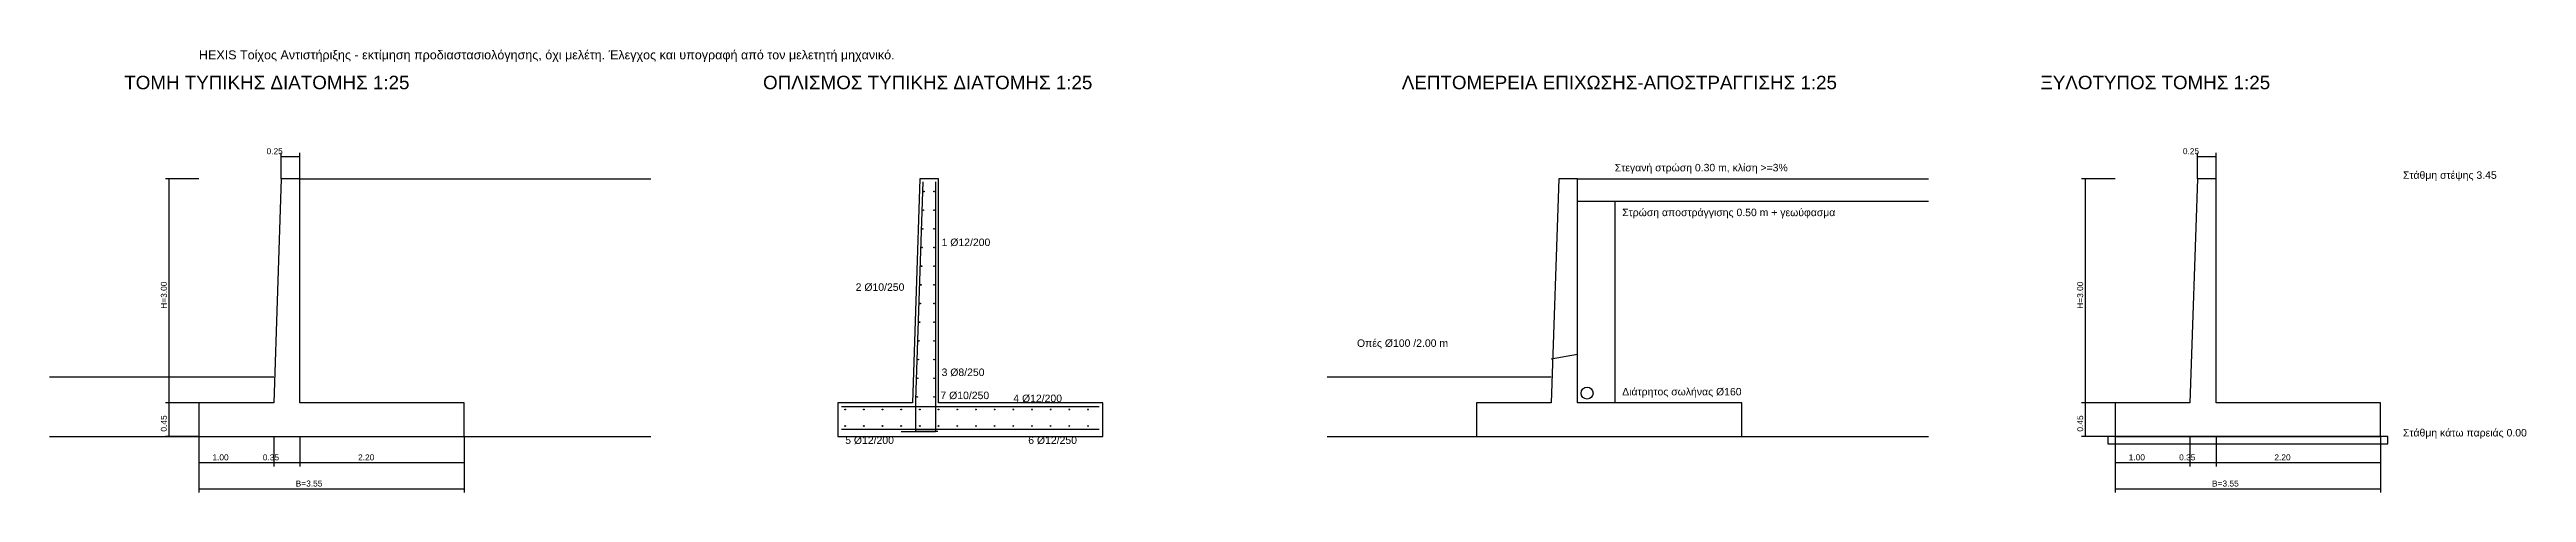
# Model space of a CAD drawing. Header units: metres. Extents: x -2 to 41.2, y -15.3 to 5.2.
# Drawn here: x -2 to 31.15, y -0.75 to 5.18 of the extents above; entities that cross this region are included whole.
import ezdxf

# ---------------------------------------------------------------- set-up
doc = ezdxf.new("R2010")
doc.units = ezdxf.units.M
for name, color, linetype in [('APOSTRAGGISI', 5, 'CONTINUOUS'), ('DIASTASEIS', 3, 'CONTINUOUS'), ('EDAFOS', 2, 'CONTINUOUS'), ('KEIMENO', 7, 'CONTINUOUS'), ('OPLISMOS', 4, 'CONTINUOUS'), ('SKYRODEMA', 1, 'CONTINUOUS'), ('XYLOTYPOS', 6, 'CONTINUOUS')]:
    doc.layers.add(name, color=color, linetype=linetype)
doc.styles.add('HEXIS', font='arial.ttf')

msp = doc.modelspace()

# ---------------------------------------------------------------- texts
at = {"layer": 'APOSTRAGGISI', "style": 'HEXIS'}
for s, p in [('Στεγανή στρώση 0.30 m, κλίση >=3%', (18.95, 3.55)), ('Στρώση αποστράγγισης 0.50 m + γεωύφασμα', (19.05, 2.95)), ('Οπές %%c100 /2.00 m', (15.5, 1.2)), ('Διάτρητος σωλήνας %%c160', (19.05, 0.55))]:
    msp.add_text(s, height=0.1, dxfattribs=at).set_placement(p)
at = {"layer": 'DIASTASEIS', "style": 'HEXIS'}
for s, p in [('0.25', (0.905, 3.78)), ('0.25', (26.555, 3.78)), ('1.00', (0.18, -0.32)), ('0.35', (0.855, -0.32)), ('2.20', (2.13, -0.32)), ('1.00', (25.83, -0.32)), ('0.35', (26.505, -0.32)), ('2.20', (27.78, -0.32)), ('B=3.55', (1.295, -0.67)), ('B=3.55', (26.945, -0.67))]:
    msp.add_text(s, height=0.08, dxfattribs=at).set_placement(p)
for s, p in [('H=3.00', (-0.43, 1.71)), ('H=3.00', (25.22, 1.71)), ('0.45', (-0.43, 0.065)), ('0.45', (25.22, 0.065))]:
    msp.add_text(s, height=0.08, rotation=90, dxfattribs=at).set_placement(p)
at = {"layer": 'KEIMENO', "style": 'HEXIS'}
for s, height, p in [('HEXIS Τοίχος Αντιστήριξης - εκτίμηση προδιαστασιολόγησης, όχι μελέτη. Έλεγχος και υπογραφή από τον μελετητή μηχανικό.', 0.12, (0, 5.05)), ('ΤΟΜΗ ΤΥΠΙΚΗΣ ΔΙΑΤΟΜΗΣ 1:25', 0.18, (-1, 4.65)), ('ΟΠΛΙΣΜΟΣ ΤΥΠΙΚΗΣ ΔΙΑΤΟΜΗΣ 1:25', 0.18, (7.55, 4.65)), ('ΛΕΠΤΟΜΕΡΕΙΑ ΕΠΙΧΩΣΗΣ-ΑΠΟΣΤΡΑΓΓΙΣΗΣ 1:25', 0.18, (16.1, 4.65)), ('ΞΥΛΟΤΥΠΟΣ ΤΟΜΗΣ 1:25', 0.18, (24.65, 4.65)), ('Στάθμη στέψης 3.45', 0.1, (29.5, 3.45)), ('Στάθμη κάτω παρειάς 0.00', 0.1, (29.5, 0))]:
    msp.add_text(s, height=height, dxfattribs=at).set_placement(p)
at = {"layer": 'OPLISMOS', "style": 'HEXIS'}
for s, p in [('1 %%c12/200', (9.94, 2.55)), ('2 %%c10/250', (8.79, 1.95)), ('3 %%c8/250', (9.94, 0.81)), ('7 %%c10/250', (9.925, 0.5)), ('4 %%c12/200', (10.9, 0.46)), ('5 %%c12/200', (8.65, -0.1)), ('6 %%c12/250', (11.1, -0.1))]:
    msp.add_text(s, height=0.1, dxfattribs=at).set_placement(p)

# ---------------------------------------------------------------- linework, layer by layer
at = {"layer": 'APOSTRAGGISI'}
for p, q in [((18.45, 3.15), (23.15, 3.15)), ((18.1, 1.04), (18.45, 1.1))]:
    msp.add_line(p, q, dxfattribs=at)
msp.add_lwpolyline([(18.45, 0.45), (18.45, 3.15), (18.95, 3.15), (18.95, 0.45)], dxfattribs=at)
msp.add_circle((18.58, 0.58), 0.08, dxfattribs=at)
at = {"layer": 'DIASTASEIS'}
for p, q in [((1.1, 3.45), (1.1, 3.8)), ((1.1, 3.75), (1.35, 3.75)), ((1.35, 3.45), (1.35, 3.8)), ((26.75, 3.45), (26.75, 3.8)), ((26.75, 3.75), (27, 3.75)), ((27, 3.45), (27, 3.8)), ((0, 3.45), (-0.45, 3.45)), ((-0.4, 0.45), (-0.4, 3.45)), ((25.65, 3.45), (25.2, 3.45)), ((25.25, 0.45), (25.25, 3.45)), ((0, 0.45), (-0.45, 0.45)), ((0, 0.45), (-0.45, 0.45)), ((-0.4, 0), (-0.4, 0.45)), ((25.65, 0.45), (25.2, 0.45)), ((25.65, 0.45), (25.2, 0.45)), ((25.25, 0), (25.25, 0.45)), ((0, 0), (-0.45, 0)), ((0, 0), (0, -0.4)), ((0, 0), (0, -0.75)), ((1, 0), (1, -0.4)), ((1, 0), (1, -0.4)), ((1.35, 0), (1.35, -0.4)), ((1.35, 0), (1.35, -0.4)), ((3.55, 0), (3.55, -0.4)), ((3.55, 0), (3.55, -0.75)), ((25.65, 0), (25.2, 0)), ((25.65, 0), (25.65, -0.4)), ((25.65, 0), (25.65, -0.75)), ((26.65, 0), (26.65, -0.4)), ((26.65, 0), (26.65, -0.4)), ((27, 0), (27, -0.4)), ((27, 0), (27, -0.4)), ((29.2, 0), (29.2, -0.4)), ((29.2, 0), (29.2, -0.75)), ((0, -0.35), (1, -0.35)), ((1, -0.35), (1.35, -0.35)), ((1.35, -0.35), (3.55, -0.35)), ((25.65, -0.35), (26.65, -0.35)), ((26.65, -0.35), (27, -0.35)), ((27, -0.35), (29.2, -0.35)), ((0, -0.7), (3.55, -0.7)), ((25.65, -0.7), (29.2, -0.7))]:
    msp.add_line(p, q, dxfattribs=at)
at = {"layer": 'EDAFOS'}
for p, q in [((1.35, 3.45), (6.05, 3.45)), ((18.45, 3.45), (23.15, 3.45)), ((-2, 0.8), (0, 0.8)), ((0, 0.8), (1, 0.8)), ((15.1, 0.8), (17.1, 0.8)), ((17.1, 0.8), (18.1, 0.8)), ((-2, 0), (6.05, 0)), ((15.1, 0), (23.15, 0))]:
    msp.add_line(p, q, dxfattribs=at)
at = {"layer": 'OPLISMOS'}
for points in [[(9.86, 3.41), (9.86, 0.06), (9.399, 0.06)], [(9.69, 3.41), (9.59, 0.49), (9.59, 0.07), (9.89, 0.07)], [(8.6, 0.4), (12.05, 0.4)], [(8.6, 0.1), (10.35, 0.1)], [(9.8, 0.1), (12.05, 0.1)]]:
    msp.add_lwpolyline(points, dxfattribs=at)
for centre, radius in [((9.696, 3.03), 0.004), ((9.704, 3.28), 0.004), ((9.84, 3.28), 0.004), ((9.84, 3.03), 0.004), ((9.688, 2.78), 0.004), ((9.84, 2.78), 0.004), ((9.679, 2.53), 0.004), ((9.84, 2.53), 0.004), ((9.663, 2.03), 0.004), ((9.671, 2.28), 0.004), ((9.84, 2.28), 0.004), ((9.84, 2.03), 0.004), ((9.654, 1.78), 0.004), ((9.84, 1.78), 0.004), ((9.646, 1.53), 0.004), ((9.84, 1.53), 0.004), ((9.629, 1.03), 0.004), ((9.638, 1.28), 0.004), ((9.84, 1.28), 0.004), ((9.84, 1.03), 0.004), ((9.621, 0.78), 0.004), ((9.84, 0.78), 0.004), ((8.65, 0.36), 0.005), ((8.9, 0.36), 0.005), ((9.15, 0.36), 0.005), ((9.4, 0.36), 0.005), ((9.613, 0.53), 0.004), ((9.65, 0.36), 0.005), ((9.84, 0.53), 0.004), ((9.9, 0.36), 0.005), ((10.15, 0.36), 0.005), ((10.4, 0.36), 0.005), ((10.65, 0.36), 0.005), ((10.9, 0.36), 0.005), ((11.15, 0.36), 0.005), ((11.4, 0.36), 0.005), ((11.65, 0.36), 0.005), ((11.9, 0.36), 0.005), ((8.65, 0.14), 0.005), ((8.9, 0.14), 0.005), ((9.15, 0.14), 0.005), ((9.4, 0.14), 0.005), ((9.65, 0.14), 0.005), ((9.9, 0.14), 0.005), ((10.15, 0.14), 0.005), ((10.4, 0.14), 0.005), ((10.65, 0.14), 0.005), ((10.9, 0.14), 0.005), ((11.15, 0.14), 0.005), ((11.4, 0.14), 0.005), ((11.65, 0.14), 0.005), ((11.9, 0.14), 0.005)]:
    msp.add_circle(centre, radius, dxfattribs=at)
at = {"layer": 'SKYRODEMA'}
for points in [[(0, 0), (3.55, 0), (3.55, 0.45), (1.35, 0.45), (1.35, 3.45), (1.1, 3.45), (1, 0.45), (0, 0.45)], [(8.55, 0), (12.1, 0), (12.1, 0.45), (9.9, 0.45), (9.9, 3.45), (9.65, 3.45), (9.55, 0.45), (8.55, 0.45)], [(17.1, 0), (20.65, 0), (20.65, 0.45), (18.45, 0.45), (18.45, 3.45), (18.2, 3.45), (18.1, 0.45), (17.1, 0.45)], [(25.65, 0), (29.2, 0), (29.2, 0.45), (27, 0.45), (27, 3.45), (26.75, 3.45), (26.65, 0.45), (25.65, 0.45)]]:
    msp.add_lwpolyline(points, close=True, dxfattribs=at)
at = {"layer": 'XYLOTYPOS'}
msp.add_lwpolyline([(25.55, -0.1), (29.3, -0.1), (29.3, 0), (25.55, 0)], close=True, dxfattribs=at)

msp.set_redraw_order([(e.dxf.handle, doc.entitydb.next_handle()) for e in msp.query("TEXT MTEXT ATTDEF DIMENSION ARC_DIMENSION")])  # texts and dimensions are drawn at this point

doc.saveas('drawing.dxf')
